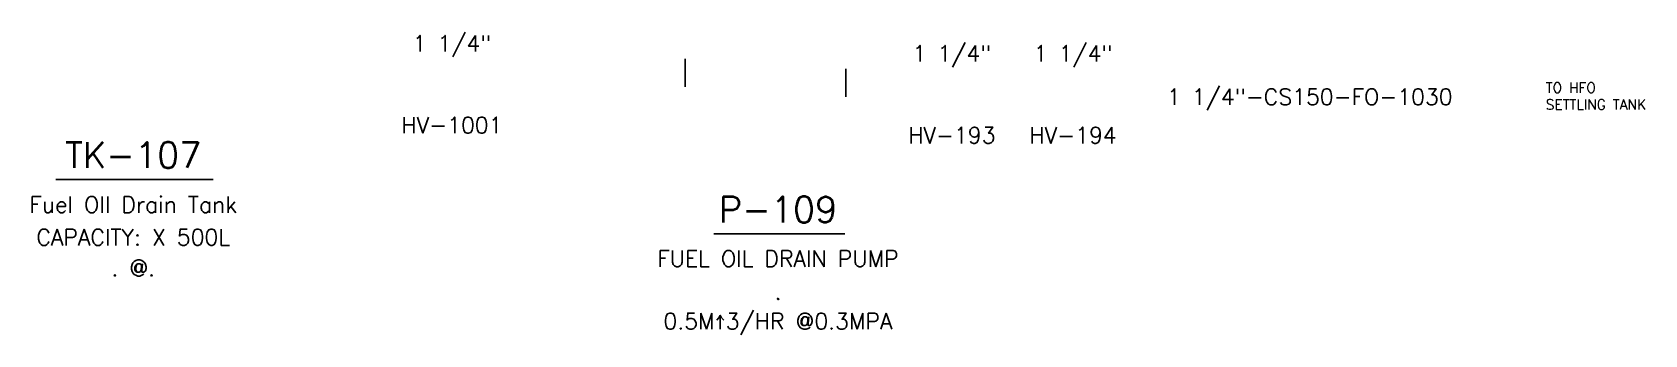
# Model space of a CAD drawing. Header units: inches. Extents: x 0 to 141, y -17 to 14.
# Drawn here: x 109.49 to 119.48, y -16.83 to -14.96 of the extents above; entities that cross this region are included whole.
import ezdxf
from ezdxf.enums import TextEntityAlignment as Align

# ---------------------------------------------------------------- set-up
doc = ezdxf.new("R2010")
doc.units = ezdxf.units.IN
doc.header["$MEASUREMENT"] = 0
doc.layers.add('Instrument', color=2, linetype='Continuous')
doc.layers.add('Text', color=7, linetype='Continuous')
doc.styles.get("Standard").update_dxf_attribs({"font": 'romans.shx', "height": 0.1})

msp = doc.modelspace()

# ---------------------------------------------------------------- texts
at = {"layer": 'Text', "insert": (118.8657, -15.2666), "char_height": 0.0625, "attachment_point": 1}
msp.add_mtext_dynamic_manual_height_columns('TO HFO SETTLING TANK', width=0.728757, gutter_width=0.5, heights=[0.3457], dxfattribs=at)

# ---------------------------------------------------------------- blocks, each defined once
blk = doc.blocks.new('Valve Label_block')
at = {"color": 0, "linetype": 'ByBlock', "lineweight": -2}
blk.add_attdef('#(TargetObject.Size)', text='', height=0.1, dxfattribs=at).set_placement((0, 0.1875), align=Align.BOTTOM_CENTER)
blk.add_attdef('#(TargetObject.Tag)', text='', height=0.1, dxfattribs=at).set_placement((0, -0.1875), align=Align.TOP_CENTER)
blk = doc.blocks.new('Pipeline Tag_block')
at = {"color": 0, "linetype": 'ByBlock', "lineweight": -2}
blk.add_attdef('#(TargetObject.Tag)', text='', height=0.1, dxfattribs=at).set_placement((0, 0), align=Align.MIDDLE_CENTER)
blk = doc.blocks.new('*U143')
at = {"color": 0, "linetype": 'ByBlock', "lineweight": -3}
blk.add_line((-0.4791, -0.1517), (0.4955, -0.1517), dxfattribs=at)
at = {"color": 0, "linetype": 'ByBlock', "lineweight": -2}
for tag, height, p in [('#(TargetObject.Tag)', 0.16, (0, 0)), ('#(TargetObject.Description)', 0.1, (0, -0.3041)), ('#(TargetObject.Width) X #(TargetObject.Height)', 0.1, (0, -0.5084)), ('#(Tanks.DesignPressure) @#(Tanks.DesignTemperature)', 0.1, (0, -0.6984))]:
    blk.add_attdef(tag, text='', height=height, dxfattribs=at).set_placement(p, align=Align.MIDDLE)
blk = doc.blocks.new('*U147')
at = {"color": 0, "linetype": 'ByBlock', "lineweight": -3}
blk.add_line((-0.3972, -0.1517), (0.4136, -0.1517), dxfattribs=at)
at = {"color": 0, "linetype": 'ByBlock', "lineweight": -2}
for tag, height, p in [('#(TargetObject.Tag)', 0.16, (0, 0)), ('#(TargetObject.Description)', 0.1, (0, -0.3041)), ('#(TARGETOBJECT.MANUFACTURER)', 0.1, (0, -0.5084)), ('#(TargetObject.FlowCapacity) @#(TargetObject.TotalDynamicHead)', 0.1, (0, -0.6984))]:
    blk.add_attdef(tag, text='', height=height, dxfattribs=at).set_placement(p, align=Align.MIDDLE)

# ---------------------------------------------------------------- linework, layer by layer
at = {"layer": 'Instrument', "linetype": 'ByBlock'}
for p, q in [((113.5347, -15.1192), (113.5347, -15.2921)), ((114.5309, -15.1817), (114.5309, -15.3546))]:
    msp.add_line(p, q, dxfattribs=at)

# ---------------------------------------------------------------- block references
at = {"layer": 'Text'}
for name, p, values in [('Valve Label_block', (112.0909, -15.2921), {'#(TargetObject.Size)': '1 1/4"', '#(TargetObject.Tag)': 'HV-1001'}), ('Valve Label_block', (115.1877, -15.3546), {'#(TargetObject.Size)': '1 1/4"', '#(TargetObject.Tag)': 'HV-193'}), ('Valve Label_block', (115.9382, -15.3546), {'#(TargetObject.Size)': '1 1/4"', '#(TargetObject.Tag)': 'HV-194'}), ('Pipeline Tag_block', (117.4044, -15.3546), {'#(TargetObject.Tag)': '1 1/4"-CS150-FO-1030'}), ('*U143', (110.1167, -15.7144), {'#(TargetObject.Tag)': 'TK-107', '#(TargetObject.Description)': 'Fuel OIl Drain Tank', '#(TargetObject.Width) X #(TargetObject.Height)': 'CAPACITY: X 500L', '#(Tanks.DesignPressure) @#(Tanks.DesignTemperature)': '. @.'}), ('*U147', (114.1103, -16.0508), {'#(TargetObject.Tag)': 'P-109', '#(TargetObject.Description)': 'FUEL OIL DRAIN PUMP', '#(TARGETOBJECT.MANUFACTURER)': '.', '#(TargetObject.FlowCapacity) @#(TargetObject.TotalDynamicHead)': '0.5M^ 3/HR @0.3MPA'})]:
    msp.add_blockref(name, p, dxfattribs=at).add_auto_attribs(values)

msp.set_redraw_order([(e.dxf.handle, doc.entitydb.next_handle()) for e in msp.query("TEXT MTEXT ATTDEF DIMENSION ARC_DIMENSION")])  # texts and dimensions are drawn at this point

doc.saveas('drawing.dxf')
